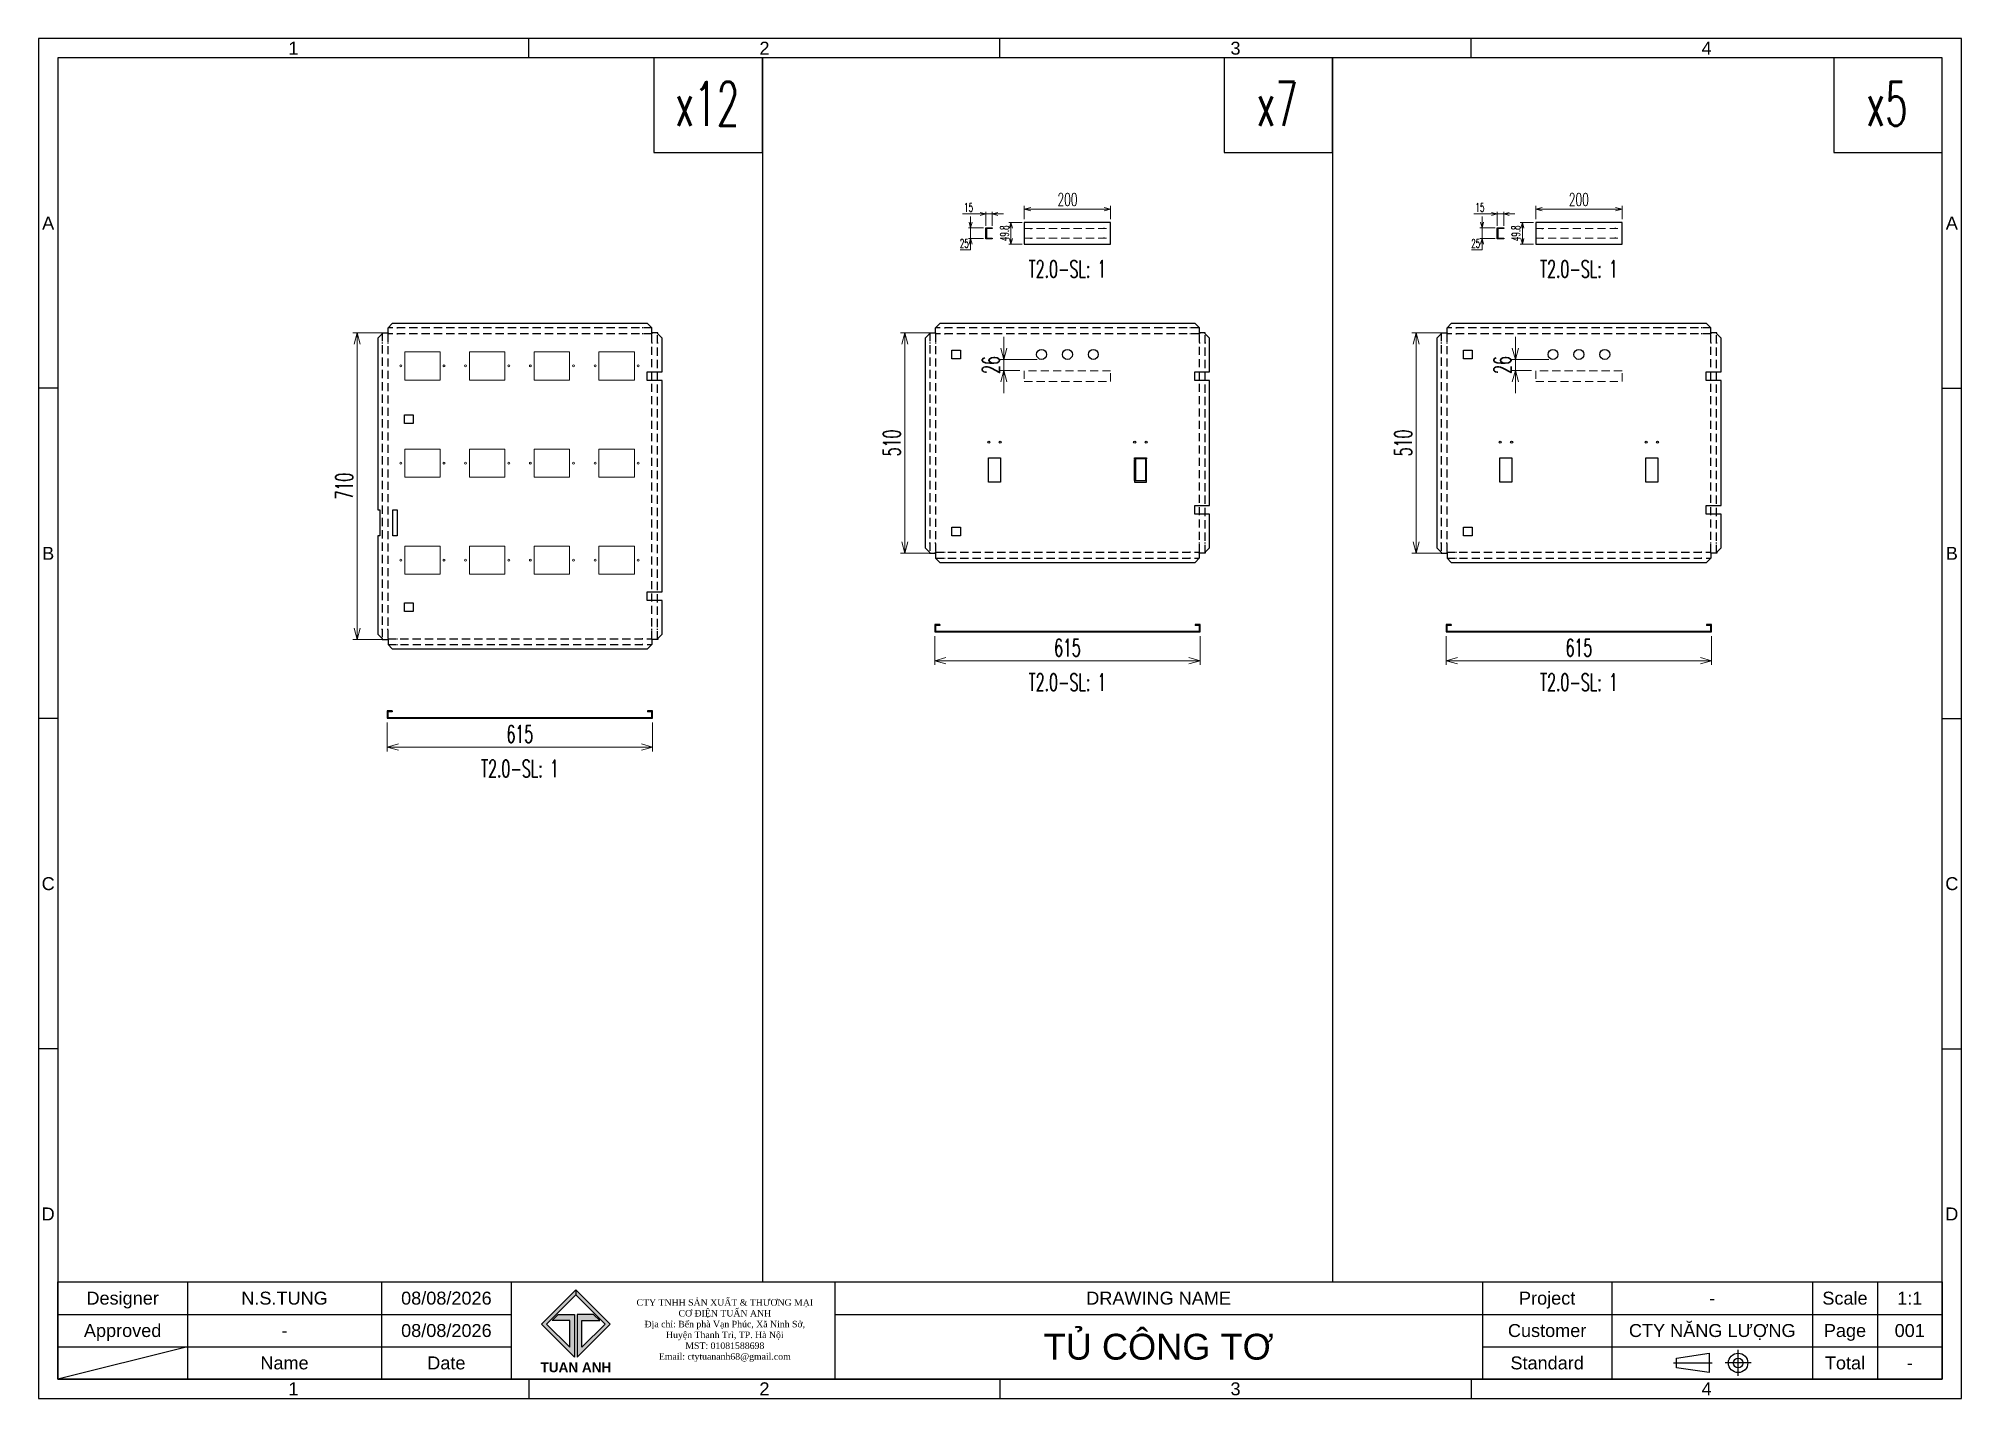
# Model space of a CAD drawing. Header units: millimetres. Extents: x -33730 to 17150, y -76829 to -27437.
# Drawn here: x -670 to 3785, y -34348 to -31198 of the extents above; entities that cross this region are included whole.
import ezdxf
from ezdxf.enums import TextEntityAlignment as Align

# ---------------------------------------------------------------- set-up
doc = ezdxf.new("R2010")
doc.units = ezdxf.units.MM
doc.header["$LTSCALE"] = 3
doc.linetypes.add('HIDDEN', pattern=[9.525, 6.35, -3.175])
doc.layers.add('@.DM. NÉT ĐỨT', color=8, linetype='HIDDEN', lineweight=9)
for name, color, linetype in [('@.HIDDEN', 8, 'HIDDEN'), ('@.TEXT', 7, 'Continuous'), ('@.VISIBLE', 7, 'Continuous'), ('dim', 7, 'Continuous')]:
    doc.layers.add(name, color=color, linetype=linetype)
doc.styles.add('Ann_w01', font='romans.shx', dxfattribs={"width": 0.6, "bigfont": 'chineset.shx'})
doc.styles.add('Arial', font='arial.ttf')
doc.dimstyles.new('Dim 01_SC10', dxfattribs={"dimscale": 10, "dimtxt": 2, "dimasz": 1.3, "dimexe": 0.5, "dimexo": 0.5, "dimgap": 0.5, "dimtad": 1, "dimtoh": 1, "dimdec": 1, "dimzin": 12, "dimdsep": 46, "dimtxsty": 'Ann_w01', "dimblk": 'OPEN30', "dimcen": 1.5, "dimclrd": 6, "dimclre": 6, "dimclrt": 3, "dimadec": 1, "dimazin": 3, "dimtm": 1e-09, "dimtfac": 1, "dimtdec": 1, "dimtmove": 0, "dimatfit": 3, "dimldrblk": 'OPEN30', "dimfxl": 1, "dimtolj": 1, "dimlwd": 20, "dimlwe": 20, "dimarcsym": 0})
doc.dimstyles.new('Dim 01_SC15', dxfattribs={"dimscale": 15, "dimtxt": 2, "dimasz": 1, "dimexe": 0.5, "dimexo": 0.5, "dimgap": 0.5, "dimtad": 1, "dimdec": 1, "dimzin": 12, "dimdsep": 46, "dimtxsty": 'Ann_w01', "dimblk": 'OPEN30', "dimcen": 1.5, "dimclrd": 6, "dimclre": 6, "dimclrt": 3, "dimazin": 3, "dimtm": 1e-09, "dimtfac": 1, "dimtdec": 1, "dimtix": 1, "dimtmove": 0, "dimatfit": 3, "dimldrblk": 'OPEN30', "dimfxl": 1, "dimtolj": 1, "dimlwd": 0, "dimlwe": 0, "dimarcsym": 0})
doc.dimstyles.new('Dim 01_SC20', dxfattribs={"dimscale": 20, "dimtxt": 2, "dimasz": 1.3, "dimexe": 0.5, "dimexo": 0.5, "dimgap": 0.5, "dimtad": 1, "dimdec": 1, "dimzin": 12, "dimdsep": 46, "dimtxsty": 'Ann_w01', "dimblk": 'OPEN30', "dimcen": 1.5, "dimclrd": 6, "dimclre": 6, "dimclrt": 3, "dimadec": 1, "dimazin": 3, "dimtm": 1e-09, "dimtfac": 1, "dimtdec": 1, "dimtix": 1, "dimtmove": 0, "dimatfit": 3, "dimldrblk": 'OPEN30', "dimfxl": 1, "dimtolj": 1, "dimlwd": 0, "dimlwe": 0, "dimarcsym": 0})

msp = doc.modelspace()

# ---------------------------------------------------------------- texts
at = {"layer": '@.VISIBLE', "color": 2, "style": 'Ann_w01', "width": 0.6}
for s, height, p in [('x12', 101.532, (878.92, -31348.96)), ('x7', 101.532, (2199.5, -31348.96)), ('x5', 101.532, (3611.95, -31348.96)), ('T2.0-SL: 1', 40, (1713.74, -31731.53)), ('T2.0-SL: 1', 40, (2898.47, -31731.53)), ('T2.0-SL: 1', 40, (1713.74, -32688.73)), ('T2.0-SL: 1', 40, (2898.47, -32688.73)), ('T2.0-SL: 1', 40, (445.18, -32888.73))]:
    msp.add_text(s, height=height, dxfattribs=at).set_placement(p, align=Align.MIDDLE_CENTER)

# ---------------------------------------------------------------- blocks, each defined once
blk = doc.blocks.new('A$C77b30689')
at = {"color": 6, "linetype": 'Continuous', "lineweight": 0}
blk.add_lwpolyline([(93.2, 65), (11.2, 65), (11.2, 0), (93.2, 0)], close=True, dxfattribs=at)
at = {"color": 6, "lineweight": 0}
for centre in [(2.2, 32.5), (102.2, 32.5)]:
    blk.add_circle(centre, 2.25, dxfattribs=at)
blk = doc.blocks.new('_Open30')
at = {"color": 0, "linetype": 'ByBlock', "lineweight": -2}
for p, q in [((-1, 0.27), (0, 0)), ((0, 0), (-1, -0.27)), ((0, 0), (-1, 0))]:
    blk.add_line(p, q, dxfattribs=at)
blk = doc.blocks.new('*D2317')
at = {"layer": '@.VISIBLE', "color": 6, "lineweight": 0, "transparency": 16777216}
for p, q in [((137.7, -32782), (137.7, -32848.7)), ((752.7, -32782), (752.7, -32848.7)), ((163.7, -32838.7), (726.7, -32838.7))]:
    blk.add_line(p, q, dxfattribs=at)
at = {"layer": 'Defpoints', "color": 0, "transparency": 16777216}
for p in [(137.7, -32772), (752.7, -32772), (752.7, -32838.7)]:
    blk.add_point(p, dxfattribs=at)
at = {"layer": '@.VISIBLE', "color": 6, "lineweight": 0, "transparency": 16777216, "xscale": 26, "yscale": 26, "zscale": 26, "rotation": 180}
blk.add_blockref('_Open30', (137.7, -32838.7), dxfattribs=at)
at = {"layer": '@.VISIBLE', "color": 6, "lineweight": 0, "transparency": 16777216, "xscale": 26, "yscale": 26, "zscale": 26}
blk.add_blockref('_Open30', (752.7, -32838.7), dxfattribs=at)
at = {"layer": '@.VISIBLE', "color": 3, "transparency": 16777216, "insert": (445.2, -32808.7), "char_height": 40, "attachment_point": 5, "style": 'Ann_w01'}
blk.add_mtext('\\A1;615', dxfattribs=at)
blk = doc.blocks.new('*D2307')
at = {"layer": '@.VISIBLE', "color": 6, "lineweight": 0, "transparency": 16777216}
for p, q in [((127.7, -31879.5), (58.3, -31879.5)), ((68.3, -32563.5), (68.3, -31905.5)), ((127.7, -32589.5), (58.3, -32589.5))]:
    blk.add_line(p, q, dxfattribs=at)
at = {"layer": 'Defpoints', "color": 0, "transparency": 16777216}
for p in [(68.3, -31879.5), (137.7, -31879.5), (137.7, -32589.5)]:
    blk.add_point(p, dxfattribs=at)
at = {"layer": '@.VISIBLE', "color": 6, "lineweight": 0, "transparency": 16777216, "xscale": 26, "yscale": 26, "zscale": 26}
for p, rotation in [((68.3, -31879.5), 90), ((68.3, -32589.5), 270)]:
    blk.add_blockref('_Open30', p, dxfattribs=dict(at, rotation=rotation))
at = {"layer": '@.VISIBLE', "color": 3, "transparency": 16777216, "insert": (38.3, -32234.5), "char_height": 40, "attachment_point": 5, "rotation": 90, "style": 'Ann_w01'}
blk.add_mtext('\\A1;710', dxfattribs=at)
blk = doc.blocks.new('*D2318')
at = {"layer": '@.VISIBLE', "color": 6, "lineweight": 0, "transparency": 16777216}
for p, q in [((2591, -32582), (2591, -32648.7)), ((3206, -32582), (3206, -32648.7)), ((2617, -32638.7), (3180, -32638.7))]:
    blk.add_line(p, q, dxfattribs=at)
at = {"layer": 'Defpoints', "color": 0, "transparency": 16777216}
for p in [(2591, -32572), (3206, -32572), (3206, -32638.7)]:
    blk.add_point(p, dxfattribs=at)
at = {"layer": '@.VISIBLE', "color": 6, "lineweight": 0, "transparency": 16777216, "xscale": 26, "yscale": 26, "zscale": 26, "rotation": 180}
blk.add_blockref('_Open30', (2591, -32638.7), dxfattribs=at)
at = {"layer": '@.VISIBLE', "color": 6, "lineweight": 0, "transparency": 16777216, "xscale": 26, "yscale": 26, "zscale": 26}
blk.add_blockref('_Open30', (3206, -32638.7), dxfattribs=at)
at = {"layer": '@.VISIBLE', "color": 3, "transparency": 16777216, "insert": (2898.5, -32608.7), "char_height": 40, "attachment_point": 5, "style": 'Ann_w01'}
blk.add_mtext('\\A1;615', dxfattribs=at)
blk = doc.blocks.new('*D2308')
at = {"layer": '@.VISIBLE', "color": 6, "lineweight": 0, "transparency": 16777216}
for p, q in [((2581, -31879.5), (2511.6, -31879.5)), ((2521.6, -32363.5), (2521.6, -31905.5)), ((2581, -32389.5), (2511.6, -32389.5))]:
    blk.add_line(p, q, dxfattribs=at)
at = {"layer": 'Defpoints', "color": 0, "transparency": 16777216}
for p in [(2521.6, -31879.5), (2591, -31879.5), (2591, -32389.5)]:
    blk.add_point(p, dxfattribs=at)
at = {"layer": '@.VISIBLE', "color": 6, "lineweight": 0, "transparency": 16777216, "xscale": 26, "yscale": 26, "zscale": 26}
for p, rotation in [((2521.6, -31879.5), 90), ((2521.6, -32389.5), 270)]:
    blk.add_blockref('_Open30', p, dxfattribs=dict(at, rotation=rotation))
at = {"layer": '@.VISIBLE', "color": 3, "transparency": 16777216, "insert": (2491.6, -32134.5), "char_height": 40, "attachment_point": 5, "rotation": 90, "style": 'Ann_w01'}
blk.add_mtext('\\A1;510', dxfattribs=at)
blk = doc.blocks.new('*D2319')
at = {"layer": 'Defpoints', "color": 0, "transparency": 16777216}
for p in [(2767.6, -31623.9), (2798.5, -31623.9), (2798.5, -31673.7)]:
    blk.add_point(p, dxfattribs=at)
at = {"layer": 'dim', "color": 6, "lineweight": 20, "transparency": 16777216}
for p, q in [((2793.5, -31623.9), (2762.6, -31623.9)), ((2793.5, -31673.7), (2762.6, -31673.7)), ((2767.6, -31660.7), (2767.6, -31636.9))]:
    blk.add_line(p, q, dxfattribs=at)
at = {"layer": 'dim', "color": 6, "lineweight": 20, "transparency": 16777216, "xscale": 13, "yscale": 13, "zscale": 13}
for p, rotation in [((2767.6, -31623.9), 90), ((2767.6, -31673.7), 270)]:
    blk.add_blockref('_Open30', p, dxfattribs=dict(at, rotation=rotation))
at = {"layer": 'dim', "color": 3, "transparency": 16777216, "insert": (2752.6, -31648.8), "char_height": 20, "attachment_point": 5, "rotation": 90, "style": 'Ann_w01'}
blk.add_mtext('\\A1;49.8', dxfattribs=at)
blk = doc.blocks.new('*D2320')
at = {"layer": 'Defpoints', "color": 0, "transparency": 16777216}
for p in [(2674.1, -31661.3), (2709.3, -31636.3), (2709.3, -31661.3)]:
    blk.add_point(p, dxfattribs=at)
at = {"layer": 'dim', "color": 6, "lineweight": 20, "transparency": 16777216}
for p, q in [((2674.1, -31623.3), (2674.1, -31610.3)), ((2704.3, -31636.3), (2669.1, -31636.3)), ((2704.3, -31661.3), (2669.1, -31661.3)), ((2674.1, -31636.3), (2674.1, -31661.3)), ((2674.1, -31674.3), (2674.1, -31687.3)), ((2674.1, -31687.3), (2649.7, -31687.3))]:
    blk.add_line(p, q, dxfattribs=at)
at = {"layer": 'dim', "color": 6, "lineweight": 20, "transparency": 16777216, "xscale": 13, "yscale": 13, "zscale": 13}
for p, rotation in [((2674.1, -31636.3), 270), ((2674.1, -31661.3), 90)]:
    blk.add_blockref('_Open30', p, dxfattribs=dict(at, rotation=rotation))
at = {"layer": 'dim', "color": 3, "transparency": 16777216, "insert": (2659.4, -31672.3), "char_height": 20, "attachment_point": 5, "style": 'Ann_w01'}
blk.add_mtext('\\A1;25', dxfattribs=at)
blk = doc.blocks.new('*D2321')
at = {"layer": 'Defpoints', "color": 0, "transparency": 16777216}
for p in [(2709.3, -31603.9), (2709.3, -31636.3), (2724.3, -31636.3)]:
    blk.add_point(p, dxfattribs=at)
at = {"layer": 'dim', "color": 6, "lineweight": 20, "transparency": 16777216}
for p, q in [((2696.3, -31603.9), (2655.5, -31603.9)), ((2709.3, -31631.3), (2709.3, -31598.9)), ((2724.3, -31603.9), (2709.3, -31603.9)), ((2724.3, -31631.3), (2724.3, -31598.9)), ((2737.3, -31603.9), (2750.3, -31603.9))]:
    blk.add_line(p, q, dxfattribs=at)
at = {"layer": 'dim', "color": 6, "lineweight": 20, "transparency": 16777216, "xscale": 13, "yscale": 13, "zscale": 13}
blk.add_blockref('_Open30', (2709.3, -31603.9), dxfattribs=at)
at = {"layer": 'dim', "color": 6, "lineweight": 20, "transparency": 16777216, "xscale": 13, "yscale": 13, "zscale": 13, "rotation": 180}
blk.add_blockref('_Open30', (2724.3, -31603.9), dxfattribs=at)
at = {"layer": 'dim', "color": 3, "transparency": 16777216, "insert": (2669.4, -31588.9), "char_height": 20, "attachment_point": 5, "style": 'Ann_w01'}
blk.add_mtext('\\A1;15', dxfattribs=at)
blk = doc.blocks.new('Standard ISO')
at = {"color": 6}
for p, q in [((-6, 0), (0, 0)), ((6, 0), (2, 0)), ((4, -2), (4, 2))]:
    blk.add_line(p, q, dxfattribs=at)
blk.add_lwpolyline([(-0.5, 1.5), (-0.5, -1.5), (-5.5, -0.75), (-5.5, 0.75), (-0.5, 1.5)])
for radius in [1.5, 0.75]:
    blk.add_circle((4, 0), radius)
blk = doc.blocks.new('A$C4dbb82d6')
at = {"layer": '@.VISIBLE'}
h = blk.add_hatch(color=30, dxfattribs=at)
h.dxf.hatch_style = 1
h.paths.add_polyline_path([(0.21, 4.97), (3.62, 1.56), (3.62, 5.97), (1.92, 5.97), (1.3, 5.35), (3.12, 5.35), (3.12, 2.59), (0.74, 4.97), (3.75, 7.98), (3.75, 8.51)])
h = blk.add_hatch(color=150, dxfattribs=at)
h.dxf.hatch_style = 1
h.paths.add_polyline_path([(6.76, 4.97), (4.37, 2.59), (4.37, 5.35), (6.2, 5.35), (5.58, 5.97), (3.88, 5.97), (3.88, 1.56), (7.29, 4.97), (3.75, 8.51), (3.75, 7.98)])
at = {"layer": '@.VISIBLE', "color": 30}
blk.add_lwpolyline([(3.62, 5.97), (3.62, 1.56), (0.21, 4.97), (3.75, 8.51), (3.75, 7.98), (0.74, 4.97), (3.12, 2.59), (3.12, 5.35), (1.3, 5.35), (1.92, 5.97)], close=True, dxfattribs=at)
at = {"layer": '@.VISIBLE', "color": 150}
blk.add_lwpolyline([(3.88, 5.97), (3.88, 1.56), (7.29, 4.97), (3.75, 8.51), (3.75, 7.98), (6.76, 4.97), (4.37, 2.59), (4.37, 5.35), (6.2, 5.35), (5.58, 5.97)], close=True, dxfattribs=at)
at = {"layer": '@.VISIBLE', "color": 30, "insert": (3.75, 0.51), "char_height": 1, "attachment_point": 5, "style": 'Ann_w01'}
blk.add_mtext_dynamic_manual_height_columns('{\\fArial|b1|i0|c0|p34;\\W1;TUAN ANH}', width=7.5, gutter_width=49.6, heights=[0], dxfattribs=at)
blk = doc.blocks.new('KHUNG BAN VE (Made by Tung)')
at = {"layer": '@.VISIBLE', "color": 8}
for p, q in [((75.75, 207), (75.75, 210)), ((148.5, 207), (148.5, 210)), ((221.25, 207), (221.25, 210)), ((3, 156), (0, 156)), ((294, 156), (297, 156)), ((3, 105), (0, 105)), ((294, 105), (297, 105)), ((3, 54), (0, 54)), ((294, 54), (297, 54)), ((23, 18), (23, 3)), ((53, 18), (53, 3)), ((73, 18), (73, 3)), ((123, 18), (123, 3)), ((223, 18), (223, 3)), ((243, 18), (243, 3)), ((274, 18), (274, 3)), ((284, 18), (284, 3)), ((3, 13), (73, 13)), ((123, 13), (294, 13)), ((3, 8), (73, 8)), ((23, 8), (3, 3)), ((223, 8), (294, 8)), ((75.75, 3), (75.75, 0)), ((148.5, 3), (148.5, 0)), ((221.25, 3), (221.25, 0))]:
    blk.add_line(p, q, dxfattribs=at)
for points in [[(0, 0), (297, 0), (297, 210), (0, 210)], [(3, 3), (294, 3), (294, 207), (3, 207)], [(3, 18), (294, 18), (294, 3), (3, 3)]]:
    blk.add_lwpolyline(points, close=True, dxfattribs=at)
at = {"xscale": 1.5, "yscale": 1.5, "zscale": 1.5}
blk.add_blockref('A$C4dbb82d6', (77.375, 4.041), dxfattribs=at)
blk.add_blockref('Standard ISO', (258.5, 5.5))
at = {"layer": '@.TEXT', "color": 1, "style": 'Arial'}
for s, p in [('1', (39.375, 208.5)), ('2', (112.125, 208.5)), ('3', (184.875, 208.5)), ('4', (257.625, 208.5)), ('A', (1.5, 181.5)), ('A', (295.5, 181.5)), ('B', (1.5, 130.5)), ('B', (295.5, 130.5)), ('C', (1.5, 79.5)), ('C', (295.5, 79.5)), ('D', (1.5, 28.5)), ('D', (295.5, 28.5)), ('08/08/2026', (63, 15.5)), ('08/08/2026', (63, 10.5)), ('1', (39.375, 1.5)), ('2', (112.125, 1.5)), ('3', (184.875, 1.5)), ('4', (257.625, 1.5))]:
    blk.add_text(s, height=2, dxfattribs=at).set_placement(p, align=Align.MIDDLE_CENTER)
at = {"layer": '@.TEXT', "color": 2, "style": 'Arial'}
for s, p in [('Designer', (13, 15.5)), ('DRAWING NAME', (173, 15.5)), ('Project', (233, 15.5)), ('Scale', (279, 15.5)), ('Approved', (13, 10.5)), ('Customer', (233, 10.5)), ('Page', (279, 10.5)), ('Name', (38, 5.5)), ('Date', (63, 5.5)), ('Standard', (233, 5.5)), ('Total', (279, 5.5))]:
    blk.add_text(s, height=2, dxfattribs=at).set_placement(p, align=Align.MIDDLE_CENTER)
at = {"layer": '@.TEXT', "color": 1, "style": 'Arial'}
for tag, height, p in [('DESIGNER_NAME', 2, (38, 15.5)), ('PROJECT_CODE', 2, (258.5, 15.5)), ('SCALE', 2, (289, 15.5)), ('APPROVED_NAME', 2, (38, 10.5)), ('DRAWING_NAME', 4, (173, 8)), ('CUSTOMER_NAME', 2, (258.5, 10.5)), ('PAGE', 2, (289, 10.5)), ('TOTAL', 2, (289, 5.5))]:
    blk.add_attdef(tag, text='', height=height, dxfattribs=at).set_placement(p, align=Align.MIDDLE_CENTER)
at = {"layer": '@.VISIBLE', "color": 30, "insert": (106, 10.5), "char_height": 1, "attachment_point": 5, "style": 'Ann_w01'}
blk.add_mtext_dynamic_manual_height_columns('{\\fTimes New Roman|b0|i0|c0|p18;\\W1;CTY TNHH SẢN XUẤT & THƯƠNG MẠI CƠ ĐIỆN TUẤN ANH\\PĐịa chỉ: Bến phà Vạn Phúc, Xã Ninh Sở, Huyện Thanh Trì, TP. Hà Nội\\PMST: 01081588698\\PEmail: ctytuananh68@gmail.com}', width=28.70976, gutter_width=99.197, heights=[0], dxfattribs=at)
blk = doc.blocks.new('*D2322')
at = {"layer": '@.VISIBLE', "color": 6, "lineweight": 0, "transparency": 16777216}
for p, q in [((2751.3, -31915), (2751.3, -31889)), ((2828.5, -31941), (2741.3, -31941)), ((2751.3, -31941), (2751.3, -31967)), ((2788.5, -31967), (2741.3, -31967)), ((2751.3, -31993), (2751.3, -32019))]:
    blk.add_line(p, q, dxfattribs=at)
at = {"layer": 'Defpoints', "color": 0, "transparency": 16777216}
for p in [(2838.5, -31941), (2751.3, -31967), (2798.5, -31967)]:
    blk.add_point(p, dxfattribs=at)
at = {"layer": '@.VISIBLE', "color": 6, "lineweight": 0, "transparency": 16777216, "xscale": 26, "yscale": 26, "zscale": 26}
for p, rotation in [((2751.3, -31941), 270), ((2751.3, -31967), 90)]:
    blk.add_blockref('_Open30', p, dxfattribs=dict(at, rotation=rotation))
at = {"layer": '@.VISIBLE', "color": 3, "transparency": 16777216, "insert": (2721.3, -31954), "char_height": 40, "attachment_point": 5, "rotation": 90, "style": 'Ann_w01'}
blk.add_mtext('\\A1;26', dxfattribs=at)
blk = doc.blocks.new('*D2324')
at = {"layer": '@.VISIBLE', "color": 6, "lineweight": 0, "transparency": 16777216}
for p, q in [((2798.5, -31616.4), (2798.5, -31585.6)), ((2998.5, -31616.4), (2998.5, -31585.6)), ((2983.5, -31593.1), (2813.5, -31593.1))]:
    blk.add_line(p, q, dxfattribs=at)
at = {"layer": 'Defpoints', "color": 0, "transparency": 16777216}
for p in [(2798.5, -31593.1), (2798.5, -31623.9), (2998.5, -31623.9)]:
    blk.add_point(p, dxfattribs=at)
at = {"layer": '@.VISIBLE', "color": 6, "lineweight": 0, "transparency": 16777216, "xscale": 15, "yscale": 15, "zscale": 15, "rotation": 180}
blk.add_blockref('_Open30', (2798.5, -31593.1), dxfattribs=at)
at = {"layer": '@.VISIBLE', "color": 6, "lineweight": 0, "transparency": 16777216, "xscale": 15, "yscale": 15, "zscale": 15}
blk.add_blockref('_Open30', (2998.5, -31593.1), dxfattribs=at)
at = {"layer": '@.VISIBLE', "color": 3, "transparency": 16777216, "insert": (2898.5, -31570.6), "char_height": 30, "attachment_point": 5, "style": 'Ann_w01'}
blk.add_mtext('\\A1;200', dxfattribs=at)
blk = doc.blocks.new('*D2326')
at = {"layer": '@.VISIBLE', "color": 6, "lineweight": 0, "transparency": 16777216}
for p, q in [((1406.2, -32582), (1406.2, -32648.7)), ((2021.2, -32582), (2021.2, -32648.7)), ((1432.2, -32638.7), (1995.2, -32638.7))]:
    blk.add_line(p, q, dxfattribs=at)
at = {"layer": 'Defpoints', "color": 0, "transparency": 16777216}
for p in [(1406.2, -32572), (2021.2, -32572), (2021.2, -32638.7)]:
    blk.add_point(p, dxfattribs=at)
at = {"layer": '@.VISIBLE', "color": 6, "lineweight": 0, "transparency": 16777216, "xscale": 26, "yscale": 26, "zscale": 26, "rotation": 180}
blk.add_blockref('_Open30', (1406.2, -32638.7), dxfattribs=at)
at = {"layer": '@.VISIBLE', "color": 6, "lineweight": 0, "transparency": 16777216, "xscale": 26, "yscale": 26, "zscale": 26}
blk.add_blockref('_Open30', (2021.2, -32638.7), dxfattribs=at)
at = {"layer": '@.VISIBLE', "color": 3, "transparency": 16777216, "insert": (1713.7, -32608.7), "char_height": 40, "attachment_point": 5, "style": 'Ann_w01'}
blk.add_mtext('\\A1;615', dxfattribs=at)
blk = doc.blocks.new('*D2316')
at = {"layer": '@.VISIBLE', "color": 6, "lineweight": 0, "transparency": 16777216}
for p, q in [((1396.2, -31879.5), (1326.9, -31879.5)), ((1336.9, -32363.5), (1336.9, -31905.5)), ((1396.2, -32389.5), (1326.9, -32389.5))]:
    blk.add_line(p, q, dxfattribs=at)
at = {"layer": 'Defpoints', "color": 0, "transparency": 16777216}
for p in [(1336.9, -31879.5), (1406.2, -31879.5), (1406.2, -32389.5)]:
    blk.add_point(p, dxfattribs=at)
at = {"layer": '@.VISIBLE', "color": 6, "lineweight": 0, "transparency": 16777216, "xscale": 26, "yscale": 26, "zscale": 26}
for p, rotation in [((1336.9, -31879.5), 90), ((1336.9, -32389.5), 270)]:
    blk.add_blockref('_Open30', p, dxfattribs=dict(at, rotation=rotation))
at = {"layer": '@.VISIBLE', "color": 3, "transparency": 16777216, "insert": (1306.9, -32134.5), "char_height": 40, "attachment_point": 5, "rotation": 90, "style": 'Ann_w01'}
blk.add_mtext('\\A1;510', dxfattribs=at)
blk = doc.blocks.new('*D2327')
at = {"layer": 'Defpoints', "color": 0, "transparency": 16777216}
for p in [(1582.8, -31623.9), (1613.7, -31623.9), (1613.7, -31673.7)]:
    blk.add_point(p, dxfattribs=at)
at = {"layer": 'dim', "color": 6, "lineweight": 20, "transparency": 16777216}
for p, q in [((1608.7, -31623.9), (1577.8, -31623.9)), ((1608.7, -31673.7), (1577.8, -31673.7)), ((1582.8, -31660.7), (1582.8, -31636.9))]:
    blk.add_line(p, q, dxfattribs=at)
at = {"layer": 'dim', "color": 6, "lineweight": 20, "transparency": 16777216, "xscale": 13, "yscale": 13, "zscale": 13}
for p, rotation in [((1582.8, -31623.9), 90), ((1582.8, -31673.7), 270)]:
    blk.add_blockref('_Open30', p, dxfattribs=dict(at, rotation=rotation))
at = {"layer": 'dim', "color": 3, "transparency": 16777216, "insert": (1567.8, -31648.8), "char_height": 20, "attachment_point": 5, "rotation": 90, "style": 'Ann_w01'}
blk.add_mtext('\\A1;49.8', dxfattribs=at)
blk = doc.blocks.new('*D2328')
at = {"layer": 'Defpoints', "color": 0, "transparency": 16777216}
for p in [(1489.4, -31661.3), (1524.5, -31636.3), (1524.5, -31661.3)]:
    blk.add_point(p, dxfattribs=at)
at = {"layer": 'dim', "color": 6, "lineweight": 20, "transparency": 16777216}
for p, q in [((1489.4, -31623.3), (1489.4, -31610.3)), ((1519.5, -31636.3), (1484.4, -31636.3)), ((1519.5, -31661.3), (1484.4, -31661.3)), ((1489.4, -31636.3), (1489.4, -31661.3)), ((1489.4, -31674.3), (1489.4, -31687.3)), ((1489.4, -31687.3), (1464.9, -31687.3))]:
    blk.add_line(p, q, dxfattribs=at)
at = {"layer": 'dim', "color": 6, "lineweight": 20, "transparency": 16777216, "xscale": 13, "yscale": 13, "zscale": 13}
for p, rotation in [((1489.4, -31636.3), 270), ((1489.4, -31661.3), 90)]:
    blk.add_blockref('_Open30', p, dxfattribs=dict(at, rotation=rotation))
at = {"layer": 'dim', "color": 3, "transparency": 16777216, "insert": (1474.6, -31672.3), "char_height": 20, "attachment_point": 5, "style": 'Ann_w01'}
blk.add_mtext('\\A1;25', dxfattribs=at)
blk = doc.blocks.new('*D2329')
at = {"layer": 'Defpoints', "color": 0, "transparency": 16777216}
for p in [(1524.5, -31603.9), (1524.5, -31636.3), (1539.5, -31636.3)]:
    blk.add_point(p, dxfattribs=at)
at = {"layer": 'dim', "color": 6, "lineweight": 20, "transparency": 16777216}
for p, q in [((1511.5, -31603.9), (1470.8, -31603.9)), ((1524.5, -31631.3), (1524.5, -31598.9)), ((1539.5, -31603.9), (1524.5, -31603.9)), ((1539.5, -31631.3), (1539.5, -31598.9)), ((1552.5, -31603.9), (1565.5, -31603.9))]:
    blk.add_line(p, q, dxfattribs=at)
at = {"layer": 'dim', "color": 6, "lineweight": 20, "transparency": 16777216, "xscale": 13, "yscale": 13, "zscale": 13}
blk.add_blockref('_Open30', (1524.5, -31603.9), dxfattribs=at)
at = {"layer": 'dim', "color": 6, "lineweight": 20, "transparency": 16777216, "xscale": 13, "yscale": 13, "zscale": 13, "rotation": 180}
blk.add_blockref('_Open30', (1539.5, -31603.9), dxfattribs=at)
at = {"layer": 'dim', "color": 3, "transparency": 16777216, "insert": (1484.7, -31588.9), "char_height": 20, "attachment_point": 5, "style": 'Ann_w01'}
blk.add_mtext('\\A1;15', dxfattribs=at)
blk = doc.blocks.new('*D2330')
at = {"layer": '@.VISIBLE', "color": 6, "lineweight": 0, "transparency": 16777216}
for p, q in [((1566.5, -31915), (1566.5, -31889)), ((1643.7, -31941), (1556.5, -31941)), ((1566.5, -31941), (1566.5, -31967)), ((1603.7, -31967), (1556.5, -31967)), ((1566.5, -31993), (1566.5, -32019))]:
    blk.add_line(p, q, dxfattribs=at)
at = {"layer": 'Defpoints', "color": 0, "transparency": 16777216}
for p in [(1653.7, -31941), (1566.5, -31967), (1613.7, -31967)]:
    blk.add_point(p, dxfattribs=at)
at = {"layer": '@.VISIBLE', "color": 6, "lineweight": 0, "transparency": 16777216, "xscale": 26, "yscale": 26, "zscale": 26}
for p, rotation in [((1566.5, -31941), 270), ((1566.5, -31967), 90)]:
    blk.add_blockref('_Open30', p, dxfattribs=dict(at, rotation=rotation))
at = {"layer": '@.VISIBLE', "color": 3, "transparency": 16777216, "insert": (1536.5, -31954), "char_height": 40, "attachment_point": 5, "rotation": 90, "style": 'Ann_w01'}
blk.add_mtext('\\A1;26', dxfattribs=at)
blk = doc.blocks.new('*D2331')
at = {"layer": '@.VISIBLE', "color": 6, "lineweight": 0, "transparency": 16777216}
for p, q in [((1613.7, -31616.4), (1613.7, -31585.6)), ((1813.7, -31616.4), (1813.7, -31585.6)), ((1798.7, -31593.1), (1628.7, -31593.1))]:
    blk.add_line(p, q, dxfattribs=at)
at = {"layer": 'Defpoints', "color": 0, "transparency": 16777216}
for p in [(1613.7, -31593.1), (1613.7, -31623.9), (1813.7, -31623.9)]:
    blk.add_point(p, dxfattribs=at)
at = {"layer": '@.VISIBLE', "color": 6, "lineweight": 0, "transparency": 16777216, "xscale": 15, "yscale": 15, "zscale": 15, "rotation": 180}
blk.add_blockref('_Open30', (1613.7, -31593.1), dxfattribs=at)
at = {"layer": '@.VISIBLE', "color": 6, "lineweight": 0, "transparency": 16777216, "xscale": 15, "yscale": 15, "zscale": 15}
blk.add_blockref('_Open30', (1813.7, -31593.1), dxfattribs=at)
at = {"layer": '@.VISIBLE', "color": 3, "transparency": 16777216, "insert": (1713.7, -31570.6), "char_height": 30, "attachment_point": 5, "style": 'Ann_w01'}
blk.add_mtext('\\A1;200', dxfattribs=at)

# ---------------------------------------------------------------- dimensions: what is measured, and where the dimension line sits
at = {"layer": '@.VISIBLE'}
for base, p1, p2, dimstyle, picture, middle in [((1613.74, -31593.08), (1813.74, -31623.91), (1613.74, -31623.91), 'Dim 01_SC15', '*D2331', (1713.74, -31570.58)), ((2798.47, -31593.08), (2998.47, -31623.91), (2798.47, -31623.91), 'Dim 01_SC15', '*D2324', (2898.47, -31570.58)), ((2021.24, -32638.73), (1406.24, -32572.01), (2021.24, -32572.01), 'Dim 01_SC20', '*D2326', (1713.74, -32608.73)), ((3205.97, -32638.73), (2590.97, -32572.01), (3205.97, -32572.01), 'Dim 01_SC20', '*D2318', (2898.47, -32608.73)), ((752.68, -32838.73), (137.68, -32772.01), (752.68, -32772.01), 'Dim 01_SC20', '*D2317', (445.18, -32808.73))]:
    dim = msp.add_linear_dim(base=base, p1=p1, p2=p2, dimstyle=dimstyle, dxfattribs=at)
    dim.commit()
    dim.dimension.update_dxf_attribs({"geometry": picture, "text_midpoint": middle})
for base, p1, p2, picture, middle in [((68.31, -31879.55), (137.68, -32589.55), (137.68, -31879.55), '*D2307', (38.31, -32234.55)), ((1336.88, -31879.55), (1406.24, -32389.55), (1406.24, -31879.55), '*D2316', (1306.88, -32134.55)), ((2521.6, -31879.55), (2590.97, -32389.55), (2590.97, -31879.55), '*D2308', (2491.6, -32134.55))]:
    dim = msp.add_linear_dim(base=base, p1=p1, p2=p2, angle=90, dimstyle='Dim 01_SC20', dxfattribs=at)
    dim.commit()
    dim.dimension.update_dxf_attribs({"geometry": picture, "text_midpoint": middle})
for base, p1, p2, picture, middle in [((1566.53, -31967.05), (1653.74, -31941.05), (1613.74, -31967.05), '*D2330', (1536.53, -31954.05)), ((2751.25, -31967.05), (2838.47, -31941.05), (2798.47, -31967.05), '*D2322', (2721.25, -31954.05))]:
    dim = msp.add_linear_dim(base=base, p1=p1, p2=p2, angle=90, dimstyle='Dim 01_SC20', override={"dimfxl": 5}, dxfattribs=at)
    dim.commit()
    dim.dimension.update_dxf_attribs({"geometry": picture, "text_midpoint": middle})
at = {"layer": 'dim'}
for base, p1, p2, angle, picture, middle in [((1524.53, -31603.93), (1539.53, -31636.31), (1524.53, -31636.31), 180, '*D2329', (1484.67, -31588.93)), ((2709.26, -31603.93), (2724.26, -31636.31), (2709.26, -31636.31), 180, '*D2321', (2669.4, -31588.93)), ((1489.36, -31661.31), (1524.53, -31636.31), (1524.53, -31661.31), 90, '*D2328', (1474.65, -31672.31)), ((1582.83, -31623.91), (1613.74, -31673.71), (1613.74, -31623.91), 90, '*D2327', (1567.83, -31648.81)), ((2674.09, -31661.31), (2709.26, -31636.31), (2709.26, -31661.31), 90, '*D2320', (2659.37, -31672.31)), ((2767.56, -31623.91), (2798.47, -31673.71), (2798.47, -31623.91), 90, '*D2319', (2752.56, -31648.81))]:
    dim = msp.add_linear_dim(base=base, p1=p1, p2=p2, angle=angle, dimstyle='Dim 01_SC10', dxfattribs=at)
    dim.commit()
    dim.dimension.update_dxf_attribs({"geometry": picture, "text_midpoint": middle})

# ---------------------------------------------------------------- linework, layer by layer
at = {"color": 1}
for p, q in [((1628.16, -31637.61), (1630.16, -31637.61)), ((1628.16, -31660.01), (1630.16, -31660.01)), ((1799.32, -31637.61), (1797.32, -31637.61)), ((1799.32, -31660.01), (1797.32, -31660.01)), ((2812.89, -31637.61), (2814.89, -31637.61)), ((2812.89, -31660.01), (2814.89, -31660.01)), ((2984.05, -31637.61), (2982.05, -31637.61)), ((2984.05, -31660.01), (2982.05, -31660.01))]:
    msp.add_line(p, q, dxfattribs=at)
for points in [[(1613.74, -31673.71), (1813.74, -31673.71), (1813.74, -31623.91), (1613.74, -31623.91)], [(2798.47, -31673.71), (2998.47, -31673.71), (2998.47, -31623.91), (2798.47, -31623.91)], [(1539.53, -31661.31), (1524.53, -31661.31), (1524.53, -31636.31), (1539.53, -31636.31), (1539.53, -31637.81), (1526.03, -31637.81), (1526.03, -31659.81), (1539.53, -31659.81)], [(2724.26, -31661.31), (2709.26, -31661.31), (2709.26, -31636.31), (2724.26, -31636.31), (2724.26, -31637.81), (2710.76, -31637.81), (2710.76, -31659.81), (2724.26, -31659.81)], [(1896.72, -32171.55), (1894.22, -32171.55), (1868.72, -32171.55), (1868.72, -32169.05), (1896.72, -32169.05)], [(1868.72, -32221.05), (1868.72, -32173.05), (1871.22, -32173.05), (1871.22, -32221.05)], [(1896.72, -32221.05), (1896.72, -32173.05), (1894.22, -32173.05), (1894.22, -32221.05)], [(1868.72, -32225.05), (1896.72, -32225.05), (1896.72, -32222.55), (1894.22, -32222.55), (1868.72, -32222.55)]]:
    msp.add_lwpolyline(points, close=True)
at = {"layer": '@.DM. NÉT ĐỨT', "linetype": 'HIDDEN'}
for p, q in [((1613.74, -31637.61), (1813.74, -31637.61)), ((1613.74, -31660.01), (1813.74, -31660.01)), ((2798.47, -31637.61), (2998.47, -31637.61)), ((2798.47, -31660.01), (2998.47, -31660.01))]:
    msp.add_line(p, q, dxfattribs=at)
at = {"layer": '@.DM. NÉT ĐỨT'}
for points in [[(1613.74, -31992.05), (1813.74, -31992.05), (1813.74, -31967.05), (1613.74, -31967.05)], [(2798.47, -31992.05), (2998.47, -31992.05), (2998.47, -31967.05), (2798.47, -31967.05)]]:
    msp.add_lwpolyline(points, close=True, dxfattribs=at)
at = {"layer": '@.HIDDEN'}
for points in [[(126.08, -31879.55), (126.08, -32589.55)], [(750.68, -31867.95), (139.78, -31867.95)], [(764.28, -32589.55), (764.28, -31879.55)], [(1394.64, -31879.55), (1394.64, -32389.55)], [(2019.24, -31867.95), (1408.34, -31867.95)], [(2032.84, -32389.55), (2032.84, -31879.55)], [(2579.37, -31879.55), (2579.37, -32389.55)], [(3203.97, -31867.95), (2593.07, -31867.95)], [(3217.57, -32389.55), (3217.57, -31879.55)], [(1408.34, -32401.15), (2019.14, -32401.15)], [(2593.07, -32401.15), (3203.87, -32401.15)], [(139.78, -32601.15), (750.58, -32601.15)]]:
    msp.add_lwpolyline(points, dxfattribs=at)
for points in [[(139.48, -32587.75), (750.88, -32587.75), (750.88, -31881.35), (139.48, -31881.35)], [(1408.04, -32387.75), (2019.44, -32387.75), (2019.44, -31881.35), (1408.04, -31881.35)], [(2592.77, -32387.75), (3204.17, -32387.75), (3204.17, -31881.35), (2592.77, -31881.35)]]:
    msp.add_lwpolyline(points, close=True, dxfattribs=at)
at = {"layer": '@.VISIBLE'}
for p, q in [((1006.92, -31242.63), (1006.92, -34077.63)), ((2327.5, -31242.63), (2327.5, -34077.63)), ((139.78, -31879.55), (139.78, -31881.35)), ((750.68, -31879.55), (750.68, -31881.35)), ((1408.34, -31879.55), (1408.34, -31881.35)), ((2019.24, -31879.55), (2019.24, -31881.35)), ((2593.07, -31879.55), (2593.07, -31881.35)), ((3203.97, -31879.55), (3203.97, -31881.35)), ((1408.34, -32389.55), (1408.34, -32387.75)), ((2019.14, -32389.55), (2019.14, -32387.75)), ((2593.07, -32389.55), (2593.07, -32387.75)), ((3203.87, -32389.55), (3203.87, -32387.75)), ((139.78, -32589.55), (139.78, -32587.75)), ((750.58, -32589.55), (750.58, -32587.75))]:
    msp.add_line(p, q, dxfattribs=at)
at = {"layer": '@.VISIBLE', "color": 1}
for p, q in [((160.05, -31867.95), (162.05, -31867.95)), ((160.05, -31881.35), (162.05, -31881.35)), ((730.3, -31867.95), (728.3, -31867.95)), ((730.3, -31881.35), (728.3, -31881.35)), ((1428.62, -31867.95), (1430.62, -31867.95)), ((1428.62, -31881.35), (1430.62, -31881.35)), ((1998.87, -31867.95), (1996.87, -31867.95)), ((1998.87, -31881.35), (1996.87, -31881.35)), ((2613.34, -31867.95), (2615.34, -31867.95)), ((2613.34, -31881.35), (2615.34, -31881.35)), ((3183.6, -31867.95), (3181.6, -31867.95)), ((3183.6, -31881.35), (3181.6, -31881.35)), ((126.08, -31902.12), (126.08, -31904.12)), ((139.48, -31902.12), (139.48, -31904.12)), ((750.88, -31902.12), (750.88, -31904.12)), ((764.28, -31902.12), (764.28, -31904.12)), ((1394.64, -31902.12), (1394.64, -31904.12)), ((1408.04, -31902.12), (1408.04, -31904.12)), ((2019.44, -31902.12), (2019.44, -31904.12)), ((2032.84, -31902.12), (2032.84, -31904.12)), ((2579.37, -31902.12), (2579.37, -31904.12)), ((2592.77, -31902.12), (2592.77, -31904.12)), ((3204.17, -31902.12), (3204.17, -31904.12)), ((3217.57, -31902.12), (3217.57, -31904.12)), ((1394.64, -32366.98), (1394.64, -32364.98)), ((1408.04, -32366.98), (1408.04, -32364.98)), ((1428.62, -32387.75), (1430.62, -32387.75)), ((1998.87, -32387.75), (1996.87, -32387.75)), ((2019.44, -32366.98), (2019.44, -32364.98)), ((2032.84, -32366.98), (2032.84, -32364.98)), ((2579.37, -32366.98), (2579.37, -32364.98)), ((2592.77, -32366.98), (2592.77, -32364.98)), ((2613.34, -32387.75), (2615.34, -32387.75)), ((3183.6, -32387.75), (3181.6, -32387.75)), ((3204.17, -32366.98), (3204.17, -32364.98)), ((3217.57, -32366.98), (3217.57, -32364.98)), ((1428.62, -32401.15), (1430.62, -32401.15)), ((1998.87, -32401.15), (1996.87, -32401.15)), ((2613.34, -32401.15), (2615.34, -32401.15)), ((3183.6, -32401.15), (3181.6, -32401.15)), ((126.08, -32566.98), (126.08, -32564.98)), ((139.48, -32566.98), (139.48, -32564.98)), ((750.88, -32566.98), (750.88, -32564.98)), ((764.28, -32566.98), (764.28, -32564.98)), ((160.05, -32587.75), (162.05, -32587.75)), ((160.05, -32601.15), (162.05, -32601.15)), ((730.3, -32587.75), (728.3, -32587.75)), ((730.3, -32601.15), (728.3, -32601.15))]:
    msp.add_line(p, q, dxfattribs=at)
at = {"layer": '@.VISIBLE', "color": 4}
for p, q in [((1418.24, -32555.01), (1418.24, -32557.01)), ((2009.24, -32555.01), (2009.24, -32557.01)), ((2602.97, -32555.01), (2602.97, -32557.01)), ((3193.97, -32555.01), (3193.97, -32557.01)), ((149.68, -32755.01), (149.68, -32757.01)), ((740.68, -32755.01), (740.68, -32757.01))]:
    msp.add_line(p, q, dxfattribs=at)
at = {"layer": '@.VISIBLE'}
for points in [[(1006.92, -31242.63), (755.79, -31242.63), (755.79, -31461.86), (1006.92, -31461.86)], [(2327.5, -31242.63), (2076.37, -31242.63), (2076.37, -31461.86), (2327.5, -31461.86)], [(3739.95, -31242.63), (3488.82, -31242.63), (3488.82, -31461.86), (3739.95, -31461.86)], [(1446.24, -31919.55), (1466.24, -31919.55), (1466.24, -31939.55), (1446.24, -31939.55)], [(2630.97, -31919.55), (2650.97, -31919.55), (2650.97, -31939.55), (2630.97, -31939.55)], [(177.68, -32069.55), (197.68, -32069.55), (197.68, -32089.55), (177.68, -32089.55)], [(1530.74, -32169.05), (1558.74, -32169.05), (1558.74, -32225.05), (1530.74, -32225.05)], [(2715.46, -32169.05), (2743.46, -32169.05), (2743.46, -32225.05), (2715.46, -32225.05)], [(3053.45, -32169.05), (3081.45, -32169.05), (3081.45, -32225.05), (3053.45, -32225.05)], [(1446.24, -32329.55), (1466.24, -32329.55), (1466.24, -32349.55), (1446.24, -32349.55)], [(2630.97, -32329.55), (2650.97, -32329.55), (2650.97, -32349.55), (2630.97, -32349.55)], [(177.68, -32504.55), (197.68, -32504.55), (197.68, -32524.55), (177.68, -32524.55)]]:
    msp.add_lwpolyline(points, close=True, dxfattribs=at)
for points in [[(115.88, -31891.55), (125.88, -31881.55), (125.88, -31879.55), (139.78, -31879.55), (139.78, -31867.65), (149.68, -31857.75)], [(115.88, -31891.55), (115.88, -32289.55)], [(740.68, -31857.75), (149.68, -31857.75)], [(774.48, -31891.55), (764.48, -31881.55), (764.48, -31879.55), (750.68, -31879.55), (750.68, -31867.65), (740.68, -31857.75)], [(774.48, -31969.55), (774.48, -31891.55)], [(1384.44, -31891.55), (1394.44, -31881.55), (1394.44, -31879.55), (1408.34, -31879.55), (1408.34, -31867.65), (1418.24, -31857.75)], [(1384.44, -31891.55), (1384.44, -32377.55)], [(2009.24, -31857.75), (1418.24, -31857.75)], [(2043.04, -31891.55), (2033.04, -31881.55), (2033.04, -31879.55), (2019.24, -31879.55), (2019.24, -31867.65), (2009.24, -31857.75)], [(2043.04, -31969.55), (2043.04, -31891.55)], [(2569.17, -31891.55), (2579.17, -31881.55), (2579.17, -31879.55), (2593.07, -31879.55), (2593.07, -31867.65), (2602.97, -31857.75)], [(2569.17, -31891.55), (2569.17, -32377.55)], [(3193.97, -31857.75), (2602.97, -31857.75)], [(3227.77, -31891.55), (3217.77, -31881.55), (3217.77, -31879.55), (3203.97, -31879.55), (3203.97, -31867.65), (3193.97, -31857.75)], [(3227.77, -31969.55), (3227.77, -31891.55)], [(774.48, -31989.55), (739.93, -31989.55), (739.93, -31969.55), (774.48, -31969.55)], [(2043.04, -31989.55), (2008.49, -31989.55), (2008.49, -31969.55), (2043.04, -31969.55)], [(3227.77, -31989.55), (3193.22, -31989.55), (3193.22, -31969.55), (3227.77, -31969.55)], [(774.48, -32479.55), (774.48, -31989.55)], [(2043.04, -32279.55), (2043.04, -31989.55)], [(3227.77, -32279.55), (3227.77, -31989.55)], [(115.88, -32289.55), (120.88, -32289.55), (120.88, -32349.55), (115.88, -32349.55)], [(2043.04, -32299.55), (2008.49, -32299.55), (2008.49, -32279.55), (2043.04, -32279.55)], [(3227.77, -32299.55), (3193.22, -32299.55), (3193.22, -32279.55), (3227.77, -32279.55)], [(2043.04, -32377.55), (2043.04, -32299.55)], [(3227.77, -32377.55), (3227.77, -32299.55)], [(115.88, -32349.55), (115.88, -32577.55)], [(1384.44, -32377.55), (1394.44, -32387.55), (1394.44, -32389.55), (1408.34, -32389.55), (1408.34, -32401.45), (1418.24, -32411.35)], [(2043.04, -32377.55), (2033.04, -32387.55), (2033.04, -32389.55), (2019.14, -32389.55), (2019.14, -32401.45), (2009.24, -32411.35)], [(2569.17, -32377.55), (2579.17, -32387.55), (2579.17, -32389.55), (2593.07, -32389.55), (2593.07, -32401.45), (2602.97, -32411.35)], [(3227.77, -32377.55), (3217.77, -32387.55), (3217.77, -32389.55), (3203.87, -32389.55), (3203.87, -32401.45), (3193.97, -32411.35)], [(1418.24, -32411.35), (2009.24, -32411.35)], [(2602.97, -32411.35), (3193.97, -32411.35)], [(774.48, -32499.55), (739.93, -32499.55), (739.93, -32479.55), (774.48, -32479.55)], [(774.48, -32577.55), (774.48, -32499.55)], [(115.88, -32577.55), (125.88, -32587.55), (125.88, -32589.55), (139.78, -32589.55), (139.78, -32601.45), (149.68, -32611.35)], [(774.48, -32577.55), (764.48, -32587.55), (764.48, -32589.55), (750.58, -32589.55), (750.58, -32601.45), (740.68, -32611.35)], [(149.68, -32611.35), (740.68, -32611.35)]]:
    msp.add_lwpolyline(points, dxfattribs=at)
at = {"layer": '@.VISIBLE', "color": 4}
msp.add_lwpolyline([(150.68, -32289.55), (160.68, -32289.55), (160.68, -32349.55), (150.68, -32349.55)], close=True, dxfattribs=at)
for points in [[(1418.24, -32555.01), (1406.24, -32555.01), (1406.24, -32572.01), (2021.24, -32572.01), (2021.24, -32555.01), (2009.24, -32555.01)], [(1418.24, -32557.01), (1408.24, -32557.01), (1408.24, -32570.01), (2019.24, -32570.01), (2019.24, -32557.01), (2009.24, -32557.01)], [(2602.97, -32555.01), (2590.97, -32555.01), (2590.97, -32572.01), (3205.97, -32572.01), (3205.97, -32555.01), (3193.97, -32555.01)], [(2602.97, -32557.01), (2592.97, -32557.01), (2592.97, -32570.01), (3203.97, -32570.01), (3203.97, -32557.01), (3193.97, -32557.01)], [(149.68, -32755.01), (137.68, -32755.01), (137.68, -32772.01), (752.68, -32772.01), (752.68, -32755.01), (740.68, -32755.01)], [(149.68, -32757.01), (139.68, -32757.01), (139.68, -32770.01), (750.68, -32770.01), (750.68, -32757.01), (740.68, -32757.01)]]:
    msp.add_lwpolyline(points, dxfattribs=at)
at = {"layer": '@.VISIBLE'}
for centre, radius in [((1653.74, -31929.55), 11.5), ((1713.74, -31929.55), 11.5), ((1773.74, -31929.55), 11.5), ((2838.47, -31929.55), 11.5), ((2898.47, -31929.55), 11.5), ((2958.47, -31929.55), 11.5), ((1531.44, -32132.55), 2.4), ((1558.04, -32132.55), 2.4), ((1869.42, -32132.55), 2.4), ((1896.02, -32132.55), 2.4), ((2716.16, -32132.55), 2.4), ((2742.76, -32132.55), 2.4), ((3054.15, -32132.55), 2.4), ((3080.75, -32132.55), 2.4)]:
    msp.add_circle(centre, radius, dxfattribs=at)

# ---------------------------------------------------------------- block references
at = {"color": 3}
for p in [(167.22, -31988.65), (317.22, -31988.65), (467.22, -31988.65), (617.22, -31988.65), (167.22, -32213.65), (317.22, -32213.65), (467.22, -32213.65), (617.22, -32213.65), (167.22, -32438.65), (317.22, -32438.65), (467.22, -32438.65), (617.22, -32438.65)]:
    msp.add_blockref('A$C77b30689', p, dxfattribs=at)
at = {"layer": '@.VISIBLE', "xscale": 15, "yscale": 15, "zscale": 15}
msp.add_blockref('KHUNG BAN VE (Made by Tung)', (-670.05, -34347.63), dxfattribs=at).add_auto_attribs({'APPROVED_NAME': '-', 'DESIGNER_NAME': 'N.S.TUNG', 'TOTAL': '-', 'PAGE': '001', 'SCALE': '1:1', 'CUSTOMER_NAME': 'CTY NĂNG LƯỢNG', 'PROJECT_CODE': '-', 'DRAWING_NAME': 'TỦ CÔNG TƠ'})

msp.set_redraw_order([(e.dxf.handle, doc.entitydb.next_handle()) for e in msp.query("TEXT MTEXT ATTDEF DIMENSION ARC_DIMENSION")])  # texts and dimensions are drawn at this point

doc.saveas('drawing.dxf')
